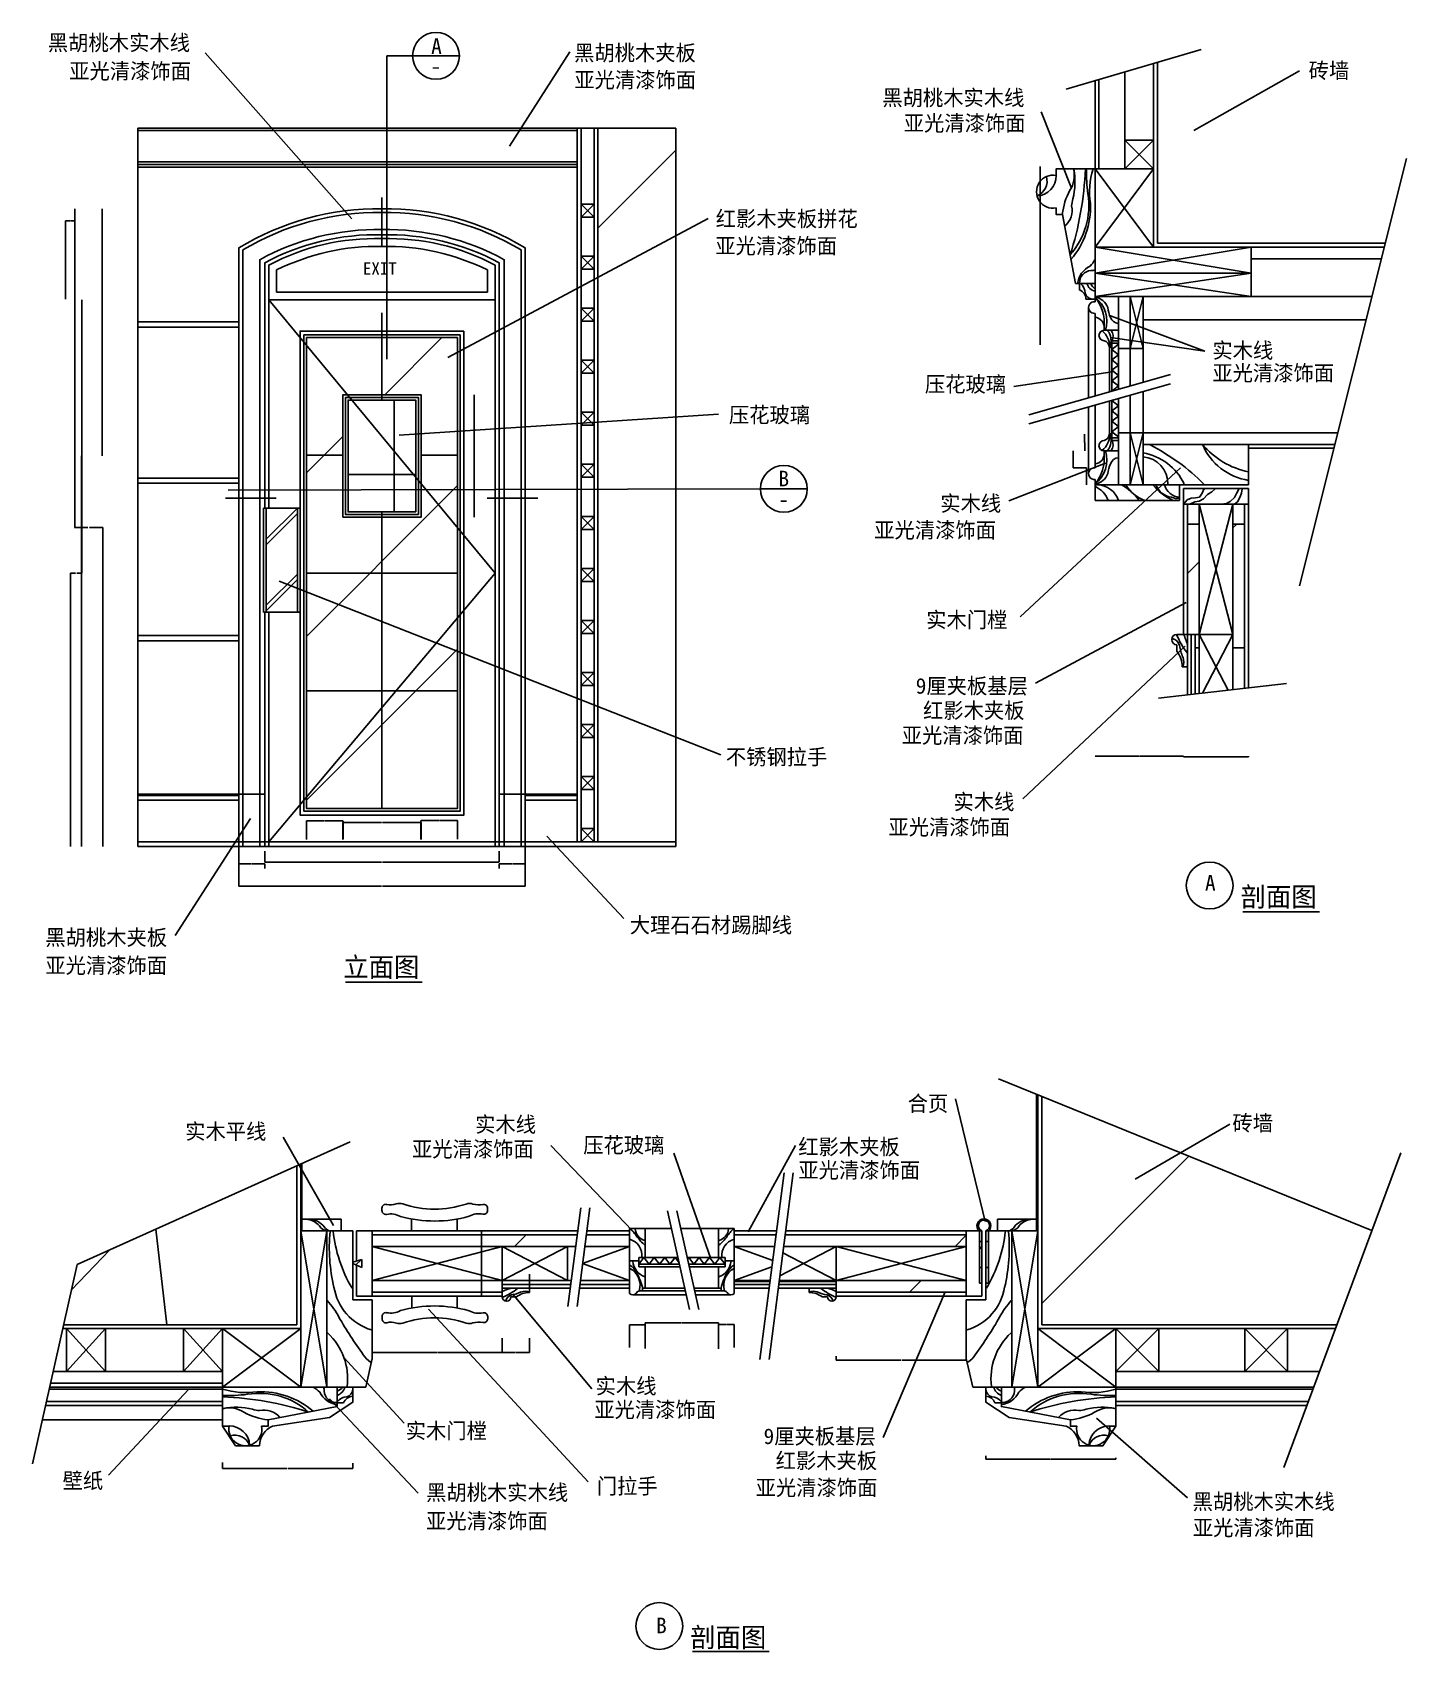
# Model space of a CAD drawing. Header units: metres. Extents: x 134 to 5416, y 431 to 6652.
import ezdxf

# ---------------------------------------------------------------- set-up
doc = ezdxf.new("R2010")
doc.units = ezdxf.units.M
for name, color, linetype in [('2', 2, 'Continuous'), ('3', 3, 'Continuous'), ('4', 4, 'Continuous'), ('7', 7, 'Continuous'), ('BH', 3, 'Continuous'), ('DIM', 3, 'Continuous'), ('TEXT', 3, 'Continuous')]:
    doc.layers.add(name, color=color, linetype=linetype)
doc.dimstyles.get("Standard").update_dxf_attribs({"dimtxt": 2.5, "dimasz": 2.5, "dimexe": 1.25, "dimexo": 0.625, "dimtad": 1, "dimcen": 2.5, "dimazin": 3, "dimtfac": 1, "dimtmove": 0, "dimatfit": 3})

msp = doc.modelspace()

# ---------------------------------------------------------------- texts
at = {"layer": 'DIM'}
for s, p in [('A', (1666.61, 6569.38)), ('-', (1664.12, 6492.29)), ('B', (3001.45, 4907.81)), ('-', (3001.18, 4828.21)), ('A', (4640.93, 3354.36))]:
    msp.add_text(s, height=60, dxfattribs=at).set_placement(p)
at = {"layer": 'TEXT'}
for s, height, p in [('黑胡桃木实木线', 60, (193.48, 6582.37)), ('黑胡桃木夹板', 60, (2215.91, 6543.58)), ('亚光清漆饰面', 60, (275.41, 6473.56)), ('砖墙', 60, (5039.56, 6475.43)), ('亚光清漆饰面', 60, (2216.91, 6439.75)), ('黑胡桃木实木线', 60, (3400.74, 6371.04)), ('亚光清漆饰面', 60, (3483.11, 6273.17)), ('红影木夹板拼花', 60, (2760.22, 5906.1)), ('亚光清漆饰面', 60, (2758.56, 5801.78)), ('EXIT', 48, (1403.99, 5720.8)), ('实木线', 60, (4669.16, 5400.15)), ('亚光清漆饰面', 60, (4669.16, 5313.49)), ('压花玻璃', 60, (3564.26, 5270.29)), ('压花玻璃', 60, (2811.03, 5152.41)), ('实木线', 60, (3623.36, 4812.29)), ('亚光清漆饰面', 60, (3369.6, 4709.9)), ('实木门樘', 60, (3569.36, 4365.18)), ('9厘夹板基层', 60, (3529.17, 4111.11)), ('红影木夹板', 60, (3557.11, 4016.6)), ('亚光清漆饰面', 60, (3475.42, 3921.05)), ('不锈钢拉手', 60, (2799.19, 3838.26)), ('实木线', 60, (3674.33, 3665.87)), ('亚光清漆饰面', 60, (3424.17, 3568.7)), ('剖面图', 75, (4777.5, 3293.19)), ('大理石石材踢脚线', 60, (2429.86, 3192.42)), ('黑胡桃木夹板', 60, (183.67, 3144.66)), ('亚光清漆饰面', 60, (183.67, 3036.98)), ('立面图', 75, (1328.59, 3023.38)), ('合页', 60, (3498.14, 2506.65)), ('实木线', 60, (1835.55, 2426.26)), ('砖墙', 60, (4746.45, 2431.44)), ('实木平线', 60, (721.18, 2399.38)), ('亚光清漆饰面', 60, (1592.98, 2331.41)), ('压花玻璃', 60, (2251.17, 2346.83)), ('红影木夹板', 60, (3077.48, 2339.92)), ('亚光清漆饰面', 60, (3077.82, 2250.49)), ('实木线', 60, (2298.71, 1420.98)), ('亚光清漆饰面', 60, (2293.54, 1330.32)), ('实木门樘', 60, (1568.78, 1249.22)), ('9厘夹板基层', 60, (2944.34, 1228.14)), ('红影木夹板', 60, (2990.62, 1134.2)), ('壁纸', 60, (249.91, 1057.49)), ('黑胡桃木实木线', 60, (1647.09, 1012.01)), ('门拉手', 60, (2303.49, 1036.55)), ('亚光清漆饰面', 60, (2913.65, 1030.6)), ('黑胡桃木实木线', 60, (4593.4, 976.99)), ('亚光清漆饰面', 60, (1647.09, 902.58)), ('亚光清漆饰面', 60, (4594.18, 876.59)), ('B', 60, (2531.28, 501.06)), ('剖面图', 75, (2662.07, 447.81))]:
    msp.add_text(s, height=height, dxfattribs=at).set_placement(p)

# ---------------------------------------------------------------- blocks, each defined once
blk = doc.blocks.new('BH2')
at = {"layer": 'BH'}
blk.add_lwpolyline([(0, 32), (5, 28), (0, 24), (5, 20), (0, 16), (5, 12), (0, 8), (5, 4), (0, 0)], dxfattribs=at)
blk = doc.blocks.new('*D1')
for p, q in [((296.43, 5974.63), (296.43, 4749.63)), ((347.3, 4749.63), (296.18, 4749.63)), ((404.42, 4749.63), (353.3, 4749.63)), ((404.17, 3524.63), (404.17, 4749.63))]:
    blk.add_line(p, q)
at = {"layer": 'Defpoints'}
for p in [(296.43, 5974.63), (404.17, 4749.63), (404.17, 3524.63)]:
    blk.add_point(p, dxfattribs=at)
at = {"layer": 'DIM', "insert": (350.3, 4749.63), "char_height": 1, "attachment_point": 5}
blk.add_mtext('107,74', dxfattribs=at)
blk = doc.blocks.new('*D2')
for p, q in [((324.09, 5624.63), (324.09, 4574.63)), ((280.53, 3524.63), (280.53, 4574.63)), ((280.78, 4574.63), (299.81, 4574.63)), ((304.81, 4574.63), (323.84, 4574.63))]:
    blk.add_line(p, q)
at = {"layer": 'Defpoints'}
for p in [(324.09, 5624.63), (280.53, 4574.63), (280.53, 3524.63)]:
    blk.add_point(p, dxfattribs=at)
at = {"layer": 'DIM', "insert": (302.31, 4574.63), "char_height": 1, "attachment_point": 5}
blk.add_mtext('43,56', dxfattribs=at)
blk = doc.blocks.new('*D3')
for p, q in [((322.76, 5024.63), (322.76, 4274.63)), ((322.51, 4274.63), (322.26, 4274.63)), ((322.76, 3524.63), (322.76, 4274.63)), ((322.76, 4274.63), (322.76, 4274.63)), ((323.01, 4274.63), (323.26, 4274.63))]:
    blk.add_line(p, q)
at = {"layer": 'Defpoints'}
for p in [(322.76, 5024.63), (322.76, 4274.63), (322.76, 3524.63)]:
    blk.add_point(p, dxfattribs=at)
at = {"layer": 'DIM', "insert": (322.76, 4275.755), "char_height": 1, "attachment_point": 5}
blk.add_mtext('0', dxfattribs=at)
blk = doc.blocks.new('*D4')
for p, q in [((1027.58, 3506.48), (1027.58, 3463.94)), ((1927.58, 3506.48), (1927.58, 3463.94)), ((1027.83, 3463.94), (1476.08, 3463.94)), ((1479.08, 3463.94), (1927.33, 3463.94))]:
    blk.add_line(p, q)
at = {"layer": 'Defpoints'}
for p in [(1027.58, 3506.48), (1927.58, 3506.48), (1027.58, 3463.94)]:
    blk.add_point(p, dxfattribs=at)
at = {"layer": 'DIM', "insert": (1477.58, 3463.94), "char_height": 1, "attachment_point": 5}
blk.add_mtext('900', dxfattribs=at)
blk = doc.blocks.new('*D5')
for p, q in [((927.58, 3524.63), (927.58, 3371.92)), ((2027.58, 3524.63), (2027.58, 3371.92)), ((927.83, 3371.92), (1475.58, 3371.92)), ((1479.58, 3371.92), (2027.33, 3371.92))]:
    blk.add_line(p, q)
at = {"layer": 'Defpoints'}
for p in [(927.58, 3524.63), (2027.58, 3524.63), (927.58, 3371.92)]:
    blk.add_point(p, dxfattribs=at)
at = {"layer": 'DIM', "insert": (1477.58, 3371.92), "char_height": 1, "attachment_point": 5}
blk.add_mtext('1100', dxfattribs=at)
blk = doc.blocks.new('*D6')
for p, q in [((1440.08, 1633.83), (1440.08, 1580.18)), ((1940.08, 1634.6), (1940.08, 1580.18)), ((1440.33, 1580.18), (1688.58, 1580.18)), ((1691.58, 1580.18), (1939.83, 1580.18))]:
    blk.add_line(p, q)
at = {"layer": 'Defpoints'}
for p in [(1440.08, 1633.83), (1940.08, 1634.6), (1440.08, 1580.18)]:
    blk.add_point(p, dxfattribs=at)
at = {"layer": 'DIM', "insert": (1690.08, 1580.18), "char_height": 1, "attachment_point": 5}
blk.add_mtext('120', dxfattribs=at)
blk = doc.blocks.new('*D7')
for p, q in [((1859.89, 2046.75), (1859.89, 1921.75)), ((1859.64, 1921.75), (1859.39, 1921.75)), ((1859.89, 1796.75), (1859.89, 1921.75)), ((1859.89, 1921.75), (1859.89, 1921.75)), ((1860.14, 1921.75), (1860.39, 1921.75))]:
    blk.add_line(p, q)
at = {"layer": 'Defpoints'}
for p in [(1859.89, 2046.75), (1859.89, 1921.75), (1859.89, 1796.75)]:
    blk.add_point(p, dxfattribs=at)
at = {"layer": 'DIM', "insert": (1859.89, 1922.875), "char_height": 1, "attachment_point": 5}
blk.add_mtext('50', dxfattribs=at)
blk = doc.blocks.new('*D8')
for p, q in [((1113.595, 1134.68), (864.83, 1134.68)), ((865.08, 1156.6), (865.08, 1134.68)), ((1365.36, 1134.68), (1116.595, 1134.68)), ((1365.11, 1154.37), (1365.11, 1134.68))]:
    blk.add_line(p, q)
at = {"layer": 'Defpoints'}
for p in [(865.08, 1156.6), (1365.11, 1154.37), (1365.11, 1134.68)]:
    blk.add_point(p, dxfattribs=at)
at = {"layer": 'DIM', "insert": (1115.095, 1134.68), "char_height": 1, "attachment_point": 5}
blk.add_mtext('100', dxfattribs=at)
blk = doc.blocks.new('*D9')
for p, q in [((927.58, 3438.9), (927.58, 3457.94)), ((927.83, 3457.94), (976.08, 3457.94)), ((979.08, 3457.94), (1027.33, 3457.94)), ((1027.58, 3438.9), (1027.58, 3457.94))]:
    blk.add_line(p, q)
at = {"layer": 'Defpoints'}
for p in [(927.58, 3457.94), (927.58, 3438.9), (1027.58, 3438.9)]:
    blk.add_point(p, dxfattribs=at)
at = {"layer": 'DIM', "insert": (977.58, 3457.94), "char_height": 1, "attachment_point": 5}
blk.add_mtext('100', dxfattribs=at)
blk = doc.blocks.new('*D10')
for p, q in [((1327.58, 3551.57), (1327.58, 3616.7)), ((1327.83, 3616.7), (1476.08, 3616.7)), ((1479.08, 3616.7), (1627.33, 3616.7)), ((1627.58, 3551.57), (1627.58, 3616.7))]:
    blk.add_line(p, q)
at = {"layer": 'Defpoints'}
for p in [(1327.58, 3616.7), (1327.58, 3551.57), (1627.58, 3551.57)]:
    blk.add_point(p, dxfattribs=at)
at = {"layer": 'DIM', "insert": (1477.58, 3616.7), "char_height": 1, "attachment_point": 5}
blk.add_mtext('280', dxfattribs=at)
blk = doc.blocks.new('*D11')
for p, q in [((1187.58, 3551.57), (1187.58, 3622.56)), ((1187.83, 3622.56), (1256.175, 3622.56)), ((1259.175, 3622.56), (1327.52, 3622.56)), ((1327.77, 3551.76), (1327.77, 3622.56))]:
    blk.add_line(p, q)
at = {"layer": 'Defpoints'}
for p in [(1187.58, 3622.56), (1187.58, 3551.57), (1327.77, 3551.76)]:
    blk.add_point(p, dxfattribs=at)
at = {"layer": 'DIM', "insert": (1257.675, 3622.56), "char_height": 1, "attachment_point": 5}
blk.add_mtext('150', dxfattribs=at)
blk = doc.blocks.new('*D12')
for p, q in [((1627.4, 3551.76), (1627.4, 3623.9)), ((1627.65, 3623.9), (1695.99, 3623.9)), ((1698.99, 3623.9), (1767.33, 3623.9)), ((1767.58, 3551.76), (1767.58, 3623.9))]:
    blk.add_line(p, q)
at = {"layer": 'Defpoints'}
for p in [(1627.4, 3623.9), (1627.4, 3551.76), (1767.58, 3551.76)]:
    blk.add_point(p, dxfattribs=at)
at = {"layer": 'DIM', "insert": (1697.49, 3623.9), "char_height": 1, "attachment_point": 5}
blk.add_mtext('150', dxfattribs=at)
blk = doc.blocks.new('*D13')
for p, q in [((3798.55, 1183.15), (3798.55, 1170.16)), ((3798.8, 1170.16), (4047.05, 1170.16)), ((4050.05, 1170.16), (4298.3, 1170.16)), ((4298.55, 1174.82), (4298.55, 1170.16))]:
    blk.add_line(p, q)
at = {"layer": 'Defpoints'}
for p in [(3798.55, 1183.15), (3798.55, 1170.16), (4298.55, 1174.82)]:
    blk.add_point(p, dxfattribs=at)
at = {"layer": 'DIM', "insert": (4048.55, 1170.16), "char_height": 1, "attachment_point": 5}
blk.add_mtext('100', dxfattribs=at)
blk = doc.blocks.new('*D14')
for p, q in [((1940.08, 1634.6), (1940.08, 1580.18)), ((2044.24, 1634.6), (2044.24, 1580.18)), ((1940.33, 1580.18), (1991.16, 1580.18)), ((1993.16, 1580.18), (2043.99, 1580.18))]:
    blk.add_line(p, q)
at = {"layer": 'Defpoints'}
for p in [(1940.08, 1634.6), (2044.24, 1634.6), (1940.08, 1580.18)]:
    blk.add_point(p, dxfattribs=at)
at = {"layer": 'DIM', "insert": (1992.16, 1580.18), "char_height": 1, "attachment_point": 5}
blk.add_mtext('25', dxfattribs=at)
blk = doc.blocks.new('*D15')
for p, q in [((2489.22, 1595.05), (2489.22, 1693.64)), ((2489.47, 1693.64), (2628.83, 1693.64)), ((2631.83, 1693.64), (2771.19, 1693.64)), ((2771.44, 1594.32), (2771.44, 1693.64))]:
    blk.add_line(p, q)
at = {"layer": 'Defpoints'}
for p in [(2489.22, 1693.64), (2489.22, 1595.05), (2771.44, 1594.32)]:
    blk.add_point(p, dxfattribs=at)
at = {"layer": 'DIM', "insert": (2630.33, 1693.64), "char_height": 1, "attachment_point": 5}
blk.add_mtext('250', dxfattribs=at)
blk = doc.blocks.new('*D16')
for p, q in [((2458.22, 1686.77), (2428.97, 1686.77)), ((2429.22, 1599.47), (2429.22, 1686.77)), ((2489.47, 1686.77), (2460.22, 1686.77)), ((2489.22, 1638), (2489.22, 1686.77))]:
    blk.add_line(p, q)
at = {"layer": 'Defpoints'}
for p in [(2489.22, 1686.77), (2489.22, 1638), (2429.22, 1599.47)]:
    blk.add_point(p, dxfattribs=at)
at = {"layer": 'DIM', "insert": (2459.22, 1686.77), "char_height": 1, "attachment_point": 5}
blk.add_mtext('12', dxfattribs=at)
blk = doc.blocks.new('*D17')
for p, q in [((2771.44, 1638), (2771.44, 1687.64)), ((2771.69, 1687.64), (2800.44, 1687.64)), ((2802.44, 1687.64), (2831.19, 1687.64)), ((2831.44, 1599.47), (2831.44, 1687.64))]:
    blk.add_line(p, q)
at = {"layer": 'Defpoints'}
for p in [(2771.44, 1687.64), (2771.44, 1638), (2831.44, 1599.47)]:
    blk.add_point(p, dxfattribs=at)
at = {"layer": 'DIM', "insert": (2801.44, 1687.64), "char_height": 1, "attachment_point": 5}
blk.add_mtext('12', dxfattribs=at)
blk = doc.blocks.new('*D18')
for p, q in [((3223.55, 1565.49), (3223.55, 1550.14)), ((3223.8, 1550.14), (3472.05, 1550.14)), ((3475.05, 1550.14), (3723.3, 1550.14)), ((3723.55, 1551.72), (3723.55, 1550.14))]:
    blk.add_line(p, q)
at = {"layer": 'Defpoints'}
for p in [(3223.55, 1565.49), (3223.55, 1550.14), (3723.55, 1551.72)]:
    blk.add_point(p, dxfattribs=at)
at = {"layer": 'DIM', "insert": (3473.55, 1550.14), "char_height": 1, "attachment_point": 5}
blk.add_mtext('120', dxfattribs=at)
blk = doc.blocks.new('*D19')
for p, q in [((1927.58, 3438.9), (1927.58, 3458.02)), ((1927.83, 3458.02), (1976.08, 3458.02)), ((1979.08, 3458.02), (2027.33, 3458.02)), ((2027.58, 3438.9), (2027.58, 3458.02))]:
    blk.add_line(p, q)
at = {"layer": 'Defpoints'}
for p in [(1927.58, 3458.02), (1927.58, 3438.9), (2027.58, 3438.9)]:
    blk.add_point(p, dxfattribs=at)
at = {"layer": 'DIM', "insert": (1977.58, 3458.02), "char_height": 1, "attachment_point": 5}
blk.add_mtext('100', dxfattribs=at)
blk = doc.blocks.new('*D20')
for p, q in [((4218.27, 3871.74), (4218.27, 3871.62)), ((4218.52, 3871.62), (4386.77, 3871.62)), ((4389.77, 3871.62), (4558.02, 3871.62)), ((4558.27, 3871.74), (4558.27, 3871.62))]:
    blk.add_line(p, q)
at = {"layer": 'Defpoints'}
for p in [(4218.27, 3871.74), (4218.27, 3871.62), (4558.27, 3871.74)]:
    blk.add_point(p, dxfattribs=at)
at = {"layer": 'DIM', "insert": (4388.27, 3871.62), "char_height": 1, "attachment_point": 5}
blk.add_mtext('65 ', dxfattribs=at)
blk = doc.blocks.new('*D21')
for p, q in [((4558.27, 3871.74), (4558.27, 3869.03)), ((4558.52, 3869.03), (4682.27, 3869.03)), ((4684.27, 3869.03), (4808.02, 3869.03)), ((4808.27, 3871.74), (4808.27, 3869.03))]:
    blk.add_line(p, q)
at = {"layer": 'Defpoints'}
for p in [(4558.27, 3871.74), (4558.27, 3869.03), (4808.27, 3871.74)]:
    blk.add_point(p, dxfattribs=at)
at = {"layer": '3', "insert": (4683.27, 3869.03), "char_height": 1, "attachment_point": 5}
blk.add_mtext('50', dxfattribs=at)
blk = doc.blocks.new('*D22')
for p, q in [((1831.72, 5259.45), (1831.72, 5024.54)), ((1831.47, 5024.54), (1831.22, 5024.54)), ((1831.72, 4789.63), (1831.72, 5024.54)), ((1831.72, 5024.54), (1831.72, 5024.54)), ((1831.97, 5024.54), (1832.22, 5024.54))]:
    blk.add_line(p, q)
at = {"layer": 'Defpoints'}
for p in [(1831.72, 5259.45), (1831.72, 5024.54), (1831.72, 4789.63)]:
    blk.add_point(p, dxfattribs=at)
at = {"layer": 'DIM', "insert": (1831.72, 5025.665), "char_height": 1, "attachment_point": 5}
blk.add_mtext('450', dxfattribs=at)
blk = doc.blocks.new('*D23')
for p, q in [((402.4, 5974.63), (402.4, 5499.63)), ((402.15, 5499.63), (401.9, 5499.63)), ((402.4, 5024.63), (402.4, 5499.63)), ((402.4, 5499.63), (402.4, 5499.63)), ((402.65, 5499.63), (402.9, 5499.63))]:
    blk.add_line(p, q)
at = {"layer": 'Defpoints'}
for p in [(402.4, 5974.63), (402.4, 5499.63), (402.4, 5024.63)]:
    blk.add_point(p, dxfattribs=at)
at = {"layer": 'DIM', "insert": (402.4, 5500.755), "char_height": 1, "attachment_point": 5}
blk.add_mtext('0', dxfattribs=at)
blk = doc.blocks.new('*D24')
for p, q in [((261.28, 5877.47), (261.28, 5752.36)), ((261.03, 5752.36), (260.78, 5752.36)), ((261.28, 5627.26), (261.28, 5752.36)), ((261.28, 5752.36), (261.28, 5752.36)), ((261.53, 5752.36), (261.78, 5752.36))]:
    blk.add_line(p, q)
at = {"layer": 'Defpoints'}
for p in [(261.28, 5877.47), (261.28, 5752.36), (261.28, 5627.26)]:
    blk.add_point(p, dxfattribs=at)
at = {"layer": 'DIM', "insert": (261.28, 5753.485), "char_height": 1, "attachment_point": 5}
blk.add_mtext('0', dxfattribs=at)
blk = doc.blocks.new('*D25')
for p, q in [((296.84, 5974.63), (296.84, 5927.62)), ((277.56, 5927.62), (261.03, 5927.62)), ((261.28, 5877.62), (261.28, 5927.62)), ((297.09, 5927.62), (280.56, 5927.62))]:
    blk.add_line(p, q)
at = {"layer": 'Defpoints'}
for p in [(296.84, 5974.63), (296.84, 5927.62), (261.28, 5877.62)]:
    blk.add_point(p, dxfattribs=at)
at = {"layer": 'DIM', "insert": (279.06, 5927.62), "char_height": 1, "attachment_point": 5}
blk.add_mtext('100', dxfattribs=at)
blk = doc.blocks.new('*D26')
for p, q in [((4007.68, 6137.25), (4007.68, 5887.25)), ((4007.43, 5887.25), (4007.18, 5887.25)), ((4007.68, 5637.25), (4007.68, 5887.25)), ((4007.68, 5887.25), (4007.68, 5887.25)), ((4007.93, 5887.25), (4008.18, 5887.25))]:
    blk.add_line(p, q)
at = {"layer": 'Defpoints'}
for p in [(4007.68, 6137.25), (4007.68, 5887.25), (4007.68, 5637.25)]:
    blk.add_point(p, dxfattribs=at)
at = {"layer": 'DIM', "insert": (4007.68, 5888.375), "char_height": 1, "attachment_point": 5}
blk.add_mtext('0', dxfattribs=at)
blk = doc.blocks.new('*D27')
for p, q in [((4133.75, 5043.98), (4133.75, 4978.98)), ((4134, 4978.98), (4158.435, 4978.98)), ((4160.435, 4978.98), (4184.87, 4978.98)), ((4185.12, 4913.98), (4185.12, 4978.98))]:
    blk.add_line(p, q)
at = {"layer": 'Defpoints'}
for p in [(4133.75, 5043.98), (4133.75, 4978.98), (4185.12, 4913.98)]:
    blk.add_point(p, dxfattribs=at)
at = {"layer": 'DIM', "insert": (4159.435, 4978.98), "char_height": 1, "attachment_point": 5}
blk.add_mtext('20', dxfattribs=at)
blk = doc.blocks.new('*D28')
for p, q in [((4177.48, 5108.98), (4177.48, 5076.48)), ((4177.73, 5076.48), (4179.14, 5076.48)), ((4179.39, 5043.98), (4179.39, 5076.48))]:
    blk.add_line(p, q)
at = {"layer": 'Defpoints'}
for p in [(4177.48, 5108.98), (4177.48, 5076.48), (4179.39, 5043.98)]:
    blk.add_point(p, dxfattribs=at)
at = {"layer": 'DIM', "insert": (4178.435, 5077.605), "char_height": 1, "attachment_point": 5}
blk.add_mtext('15', dxfattribs=at)
blk = doc.blocks.new('*D29')
for p, q in [((4007.43, 5484.75), (4007.18, 5484.75)), ((4007.68, 5517.25), (4007.68, 5484.75)), ((4007.68, 5452.25), (4007.68, 5484.75)), ((4007.68, 5484.75), (4007.68, 5484.75)), ((4007.93, 5484.75), (4008.18, 5484.75))]:
    blk.add_line(p, q)
at = {"layer": 'Defpoints'}
for p in [(4007.68, 5517.25), (4007.68, 5484.75), (4007.68, 5452.25)]:
    blk.add_point(p, dxfattribs=at)
at = {"layer": 'DIM', "insert": (4007.68, 5485.875), "char_height": 1, "attachment_point": 5}
blk.add_mtext('0', dxfattribs=at)
blk = doc.blocks.new('*D30')
for p, q in [((4007.68, 5637.25), (4007.68, 5577.01)), ((4007.43, 5577.01), (4007.18, 5577.01)), ((4007.68, 5517.25), (4007.68, 5577.01)), ((4007.68, 5577.01), (4007.68, 5577.01)), ((4007.93, 5577.01), (4008.18, 5577.01))]:
    blk.add_line(p, q)
at = {"layer": 'Defpoints'}
for p in [(4007.68, 5637.25), (4007.68, 5577.01), (4007.68, 5517.25)]:
    blk.add_point(p, dxfattribs=at)
at = {"layer": 'DIM', "insert": (4007.68, 5578.135), "char_height": 1, "attachment_point": 5}
blk.add_mtext('0', dxfattribs=at)

# ---------------------------------------------------------------- dimensions: what is measured, and where the dimension line sits
at = {"layer": '3'}
dim = msp.add_linear_dim(base=(4558.27, 3869.03), p1=(4558.27, 3871.74), p2=(4808.27, 3871.74), text='50', dimstyle='Standard', dxfattribs=at)
dim.commit()
dim.dimension.update_dxf_attribs({"geometry": '*D21', "text_midpoint": (4683.27, 3869.03)})
at = {"layer": 'DIM'}
for base, p1, p2, picture, middle in [((4007.68, 5887.25), (4007.68, 6137.25), (4007.68, 5637.25), '*D26', (4007.68, 5888.375)), ((404.17, 4749.63), (404.17, 3524.63), (296.43, 5974.63), '*D1', (350.3, 4749.63)), ((402.4, 5499.63), (402.4, 5024.63), (402.4, 5974.63), '*D23', (402.4, 5500.755)), ((261.28, 5752.36), (261.28, 5877.47), (261.28, 5627.26), '*D24', (261.28, 5753.485)), ((280.53, 4574.63), (280.53, 3524.63), (324.09, 5624.63), '*D2', (302.31, 4574.63)), ((4007.68, 5577.01), (4007.68, 5637.25), (4007.68, 5517.25), '*D30', (4007.68, 5578.135)), ((4007.68, 5484.75), (4007.68, 5517.25), (4007.68, 5452.25), '*D29', (4007.68, 5485.875)), ((322.76, 4274.63), (322.76, 3524.63), (322.76, 5024.63), '*D3', (322.76, 4275.755)), ((927.58, 3371.92), (927.58, 3524.63), (2027.58, 3524.63), '*D5', (1477.58, 3371.92)), ((1027.58, 3463.94), (1027.58, 3506.48), (1927.58, 3506.48), '*D4', (1477.58, 3463.94)), ((927.58, 3457.94), (927.58, 3438.9), (1027.58, 3438.9), '*D9', (977.58, 3457.94)), ((1927.58, 3458.02), (1927.58, 3438.9), (2027.58, 3438.9), '*D19', (1977.58, 3458.02))]:
    dim = msp.add_linear_dim(base=base, p1=p1, p2=p2, dimstyle='Standard', dxfattribs=at)
    dim.commit()
    dim.dimension.update_dxf_attribs({"geometry": picture, "text_midpoint": middle})
for base, p1, p2, text, picture, middle in [((296.84, 5927.62), (296.84, 5974.63), (261.28, 5877.62), '100', '*D25', (279.06, 5927.62)), ((1831.72, 5024.54), (1831.72, 4789.63), (1831.72, 5259.45), '450', '*D22', (1831.72, 5025.665)), ((4177.48, 5076.48), (4177.48, 5108.98), (4179.39, 5043.98), '15', '*D28', (4178.435, 5077.605)), ((4133.75, 4978.98), (4133.75, 5043.98), (4185.12, 4913.98), '20', '*D27', (4159.435, 4978.98)), ((4218.27, 3871.62), (4218.27, 3871.74), (4558.27, 3871.74), '65 ', '*D20', (4388.27, 3871.62)), ((1187.58, 3622.56), (1187.58, 3551.57), (1327.77, 3551.76), '150', '*D11', (1257.675, 3622.56)), ((1327.58, 3616.7), (1327.58, 3551.57), (1627.58, 3551.57), '280', '*D10', (1477.58, 3616.7)), ((1627.4, 3623.9), (1627.4, 3551.76), (1767.58, 3551.76), '150', '*D12', (1697.49, 3623.9)), ((1859.89, 1921.75), (1859.89, 2046.75), (1859.89, 1796.75), '50', '*D7', (1859.89, 1922.875)), ((2489.22, 1686.77), (2489.22, 1638), (2429.22, 1599.47), '12', '*D16', (2459.22, 1686.77)), ((2489.22, 1693.64), (2489.22, 1595.05), (2771.44, 1594.32), '250', '*D15', (2630.33, 1693.64)), ((2771.44, 1687.64), (2771.44, 1638), (2831.44, 1599.47), '12', '*D17', (2801.44, 1687.64)), ((1440.08, 1580.18), (1440.08, 1633.83), (1940.08, 1634.6), '120', '*D6', (1690.08, 1580.18)), ((1940.08, 1580.18), (1940.08, 1634.6), (2044.24, 1634.6), '25', '*D14', (1992.16, 1580.18)), ((3223.55, 1550.14), (3223.55, 1565.49), (3723.55, 1551.72), '120', '*D18', (3473.55, 1550.14)), ((3798.55, 1170.16), (3798.55, 1183.15), (4298.55, 1174.82), '100', '*D13', (4048.55, 1170.16)), ((1365.11, 1134.68), (1365.11, 1154.37), (865.08, 1156.6), '100', '*D8', (1115.095, 1134.68))]:
    dim = msp.add_linear_dim(base=base, p1=p1, p2=p2, text=text, dimstyle='Standard', dxfattribs=at)
    dim.commit()
    dim.dimension.update_dxf_attribs({"geometry": picture, "text_midpoint": middle})

# ---------------------------------------------------------------- hatches: boundary and pattern name
at = {"layer": '3'}
h = msp.add_hatch(dxfattribs=at)
h.set_pattern_fill('ANSI31', scale=20)
h.paths.add_polyline_path([(1400.08, 1936.75), (1365.08, 1926.75), (1365.08, 1921.75), (1400.08, 1906.75)])
h = msp.add_hatch(dxfattribs=at)
h.set_pattern_fill('DOLMIT', scale=41.67)
h.paths.add_polyline_path([(3004.62, 1856.75), (3002.68, 1841.75), (3223.55, 1841.75), (3223.55, 1856.75)])
h.paths.add_polyline_path([(2831.44, 1856.75), (2831.44, 1841.75), (2967.68, 1841.75), (2969.62, 1856.75), (2958.2, 1856.75)])
h = msp.add_hatch(dxfattribs=at)
h.set_pattern_fill('LINE', scale=66.67)
h.paths.add_polyline_path([(3002.68, 1841.75), (3000.74, 1826.75), (3119.38, 1826.75), (3223.55, 1826.75), (3223.55, 1841.75)])
h.paths.add_polyline_path([(2965.74, 1826.75), (2967.68, 1841.75), (2831.44, 1841.75), (2831.44, 1826.75)])
h = msp.add_hatch(dxfattribs=at)
h.set_pattern_fill('LINE', scale=83.33)
h.paths.add_polyline_path([(203.58, 1461.75), (200.2, 1446.75), (865.08, 1446.75), (865.08, 1461.75)])
at = {"layer": 'BH'}
h = msp.add_hatch(dxfattribs=at)
h.set_pattern_fill('ANSI32', scale=350)
h.paths.add_polyline_path([(5415.86, 6167.96, -0.22), (4625.74, 6586.88), (4458.27, 6537.65), (4458.27, 5842.47), (5334.15, 5842.47)])
h = msp.add_hatch(dxfattribs=at)
h.set_pattern_fill('DOLMIT', scale=150)
h.paths.add_polyline_path([(4333.27, 6500.91), (4233.27, 6471.52), (4233.27, 6127.47), (4333.27, 6127.47), (4333.27, 6237.47)])
h = msp.add_hatch(dxfattribs=at)
h.set_pattern_fill('ANSI32', scale=400)
h.paths.add_polyline_path([(2607.58, 6284.63), (2307.58, 6284.63), (2307.58, 3542.63), (2523.69, 3542.63), (2607.58, 3542.63)])
h = msp.add_hatch(dxfattribs=at)
h.set_pattern_fill('DOLMIT', scale=50)
h.paths.add_polyline_path([(5319.08, 5782.47), (5330.38, 5827.47), (4818.27, 5827.47), (4818.27, 5782.47)])
h = msp.add_hatch(dxfattribs=at)
h.set_pattern_fill('DOLMIT', scale=75)
h.paths.add_polyline_path([(4353.27, 5637.47), (4308.27, 5637.47), (4308.27, 5437.47), (4353.27, 5437.47)])
h = msp.add_hatch(dxfattribs=at)
h.set_pattern_fill('DOLMIT', scale=75)
h.paths.add_polyline_path([(4403.27, 5637.47), (4403.27, 5547.47), (5260.08, 5547.47), (5282.68, 5637.47)])
h = msp.add_hatch(dxfattribs=at)
h.set_pattern_fill('ANSI34', scale=140)
h.paths.add_polyline_path([(1477.58, 5259.63), (1477.58, 5479.63), (1187.58, 5479.63), (1187.58, 5027.13), (1327.58, 5027.13), (1327.58, 5259.63)])
h = msp.add_hatch(dxfattribs=at)
h.set_pattern_fill('ANSI34', scale=140)
h.paths.add_polyline_path([(1477.58, 5479.63), (1767.58, 5479.63), (1767.58, 5027.13), (1627.58, 5027.13), (1627.58, 5259.63), (1477.58, 5259.63)])
h = msp.add_hatch(dxfattribs=at)
h.set_pattern_fill('NET', scale=120)
h.paths.add_polyline_path([(1347.58, 4809.63), (1607.58, 4809.63), (1607.58, 5239.63), (1347.58, 5239.63)])
h = msp.add_hatch(dxfattribs=at)
h.set_pattern_fill('DOLMIT', scale=75)
h.paths.add_polyline_path([(4353.27, 5114.14), (4308.27, 5114.14), (4308.27, 4914.14), (4353.27, 4914.14)])
h = msp.add_hatch(dxfattribs=at)
h.set_pattern_fill('DOLMIT', scale=75)
h.paths.add_polyline_path([(5139.99, 5069.14), (5151.29, 5114.14), (4403.27, 5114.14), (4403.27, 5069.14)])
h = msp.add_hatch(dxfattribs=at)
h.set_pattern_fill('ANSI34', scale=140)
h.paths.add_polyline_path([(1477.58, 4574.63), (1477.58, 4789.63), (1327.58, 4789.63), (1327.58, 5027.13), (1187.58, 5027.13), (1187.58, 4574.63)])
h = msp.add_hatch(dxfattribs=at)
h.set_pattern_fill('ANSI34', scale=140)
h.paths.add_polyline_path([(1477.58, 4789.63), (1627.58, 4789.63), (1627.58, 5027.13), (1767.58, 5027.13), (1767.58, 4574.63), (1477.58, 4574.63)])
h = msp.add_hatch(dxfattribs=at)
h.set_pattern_fill('DOLMIT', scale=75)
h.paths.add_polyline_path([(4618.27, 4839.14), (4573.27, 4839.14), (4573.27, 4339.14), (4618.27, 4339.14)])
h.paths.add_polyline_path([(4793.27, 4839.14), (4748.27, 4839.14), (4748.27, 4126.54), (4793.27, 4131.67)])
h.paths.add_polyline_path([(4603.27, 4110.01), (4618.27, 4111.72), (4618.27, 4339.14), (4603.27, 4339.14)])
h = msp.add_hatch(dxfattribs=at)
h.set_pattern_fill('ANSI34', scale=140)
h.paths.add_polyline_path([(1187.58, 4122.13), (1477.58, 4122.13), (1477.58, 4574.63), (1187.58, 4574.63)])
h = msp.add_hatch(dxfattribs=at)
h.set_pattern_fill('ANSI34', scale=140)
h.paths.add_polyline_path([(1477.58, 4574.63), (1767.58, 4574.63), (1767.58, 4122.13), (1477.58, 4122.13)])
h = msp.add_hatch(dxfattribs=at)
h.set_pattern_fill('ANSI34', scale=140)
h.paths.add_polyline_path([(1477.58, 4122.13), (1187.58, 4122.13), (1187.58, 3669.63), (1477.58, 3669.63)])
h = msp.add_hatch(dxfattribs=at)
h.set_pattern_fill('ANSI34', scale=140)
h.paths.add_polyline_path([(1477.58, 4122.13), (1767.58, 4122.13), (1767.58, 3669.63), (1477.58, 3669.63)])
h = msp.add_hatch(dxfattribs=at)
h.set_pattern_fill('ANSI32', scale=500)
h.paths.add_polyline_path([(5147.57, 1686.75), (5281.98, 2048.09), (4013.55, 2563.15), (4013.55, 1686.75)])
h = msp.add_hatch(dxfattribs=at)
h.set_pattern_fill('ANSI32', scale=500)
h.paths.add_polyline_path([(1150.08, 1686.75), (1150.08, 2296.73), (306.34, 1917.48), (254.32, 1686.75)])
h = msp.add_hatch(dxfattribs=at)
h.set_pattern_fill('ANSI31', scale=25)
h.paths.add_polyline_path([(3808.65, 2046.75), (3798.55, 2046.75, 5.55), (3783.55, 2046.75), (3773.45, 2046.75, -2.65)])
h.paths.add_polyline_path([(3783.55, 1906.75), (3773.55, 1906.75), (3773.55, 2006.75), (3783.55, 2006.75)])
h.paths.add_polyline_path([(3798.55, 2006.75), (3808.55, 2006.75), (3808.55, 1906.75), (3798.55, 1906.75)])
h = msp.add_hatch(dxfattribs=at)
h.set_pattern_fill('LINE', scale=125)
h.paths.add_polyline_path([(2228.08, 2031.75), (2230.03, 2046.75), (1440.08, 2046.75), (1440.08, 2031.75)])
h.paths.add_polyline_path([(1940.08, 1796.75), (1940.08, 1811.75), (1440.08, 1811.75), (1440.08, 1796.75)])
h.paths.add_polyline_path([(2040.08, 1826.75), (2201.54, 1826.75), (2203.48, 1841.75), (1940.08, 1841.75), (1940.08, 1826.75)])
h.paths.add_polyline_path([(2265.03, 2046.75), (2263.08, 2031.75), (2429.22, 2031.75), (2429.22, 2046.8)])
h.paths.add_polyline_path([(2238.48, 1841.75), (2236.54, 1826.75), (2429.22, 1826.75), (2429.22, 1841.75)])
h = msp.add_hatch(dxfattribs=at)
h.set_pattern_fill('DOLMIT', scale=50)
h.paths.add_polyline_path([(1440.08, 2031.75), (1440.08, 1986.75), (2222.26, 1986.75), (2228.08, 2031.75)])
h.paths.add_polyline_path([(2429.22, 1986.75), (2429.22, 2031.75), (2263.08, 2031.75), (2257.26, 1986.75)])
h.paths.add_polyline_path([(1440.08, 1856.75), (1440.08, 1811.75), (1940.08, 1811.75), (1940.08, 1856.75)])
h = msp.add_hatch(dxfattribs=at)
h.set_pattern_fill('DOLMIT', scale=66.67)
h.paths.add_polyline_path([(2992.28, 2031.75), (2935.54, 2031.75), (2831.44, 2031.75), (2831.44, 1986.75), (2986.45, 1986.75)])
h.paths.add_polyline_path([(3723.55, 2031.75), (3027.28, 2031.75), (3021.45, 1986.75), (3723.55, 1986.75)])
h.paths.add_polyline_path([(3723.55, 1856.75), (3223.55, 1856.75), (3223.55, 1826.75), (3223.55, 1811.75), (3723.55, 1811.75)])
h = msp.add_hatch(dxfattribs=at)
h.set_pattern_fill('LINE', scale=125)
h.paths.add_polyline_path([(3723.55, 2031.75), (3723.55, 2046.75), (3029.22, 2046.75), (3027.28, 2031.75)])
h = msp.add_hatch(dxfattribs=at)
h.set_pattern_fill('DOLMIT', scale=20)
h.paths.add_polyline_path([(2203.48, 1841.75), (2205.42, 1856.75), (1940.08, 1856.75), (1940.08, 1841.75)])
h.paths.add_polyline_path([(2429.22, 1841.75), (2429.22, 1856.75), (2240.42, 1856.75), (2238.48, 1841.75)])
h = msp.add_hatch(dxfattribs=at)
h.set_pattern_fill('DOLMIT', scale=83.33)
h.paths.add_polyline_path([(213.73, 1506.75), (203.58, 1461.75), (865.08, 1461.75), (865.08, 1506.75)])
h = msp.add_hatch(dxfattribs=at)
h.set_pattern_fill('DOLMIT', scale=100)
h.paths.add_polyline_path([(5058.3, 1446.75), (5080.62, 1506.75), (4298.55, 1506.75), (4298.55, 1446.75)])
at = {"layer": 'DIM'}
h = msp.add_hatch(dxfattribs=at)
h.set_pattern_fill('AR-CONC', scale=30)
h.paths.add_polyline_path([(5415.86, 6167.96, -0.22), (4625.74, 6586.88), (4458.27, 6537.65), (4458.27, 5842.47), (5334.15, 5842.47)])
h = msp.add_hatch(dxfattribs=at)
h.set_pattern_fill('AR-CONC', scale=30)
h.paths.add_polyline_path([(4013.55, 2563.15), (4013.55, 1686.75), (5147.57, 1686.75), (5281.98, 2048.09)])
h = msp.add_hatch(dxfattribs=at)
h.set_pattern_fill('AR-CONC', scale=30)
h.paths.add_polyline_path([(1150.08, 2296.73), (306.34, 1917.48), (254.32, 1686.75), (1150.08, 1686.75)])

# ---------------------------------------------------------------- linework, layer by layer
at = {"layer": '2'}
for p, q in [((4443.27, 6533.24), (4443.27, 5827.47)), ((4443.27, 5827.47), (5330.38, 5827.47)), ((539.7, 3524.63), (2522.18, 3524.63)), ((539.7, 3524.63), (2522.18, 3524.63)), ((539.7, 3524.63), (2607.58, 3524.63)), ((3998.55, 1671.75), (3998.55, 2569.24)), ((1165.08, 1671.75), (1165.08, 2303.44)), ((250.93, 1671.75), (1165.08, 1671.75)), ((5141.99, 1671.75), (3998.55, 1671.75))]:
    msp.add_line(p, q, dxfattribs=at)
at = {"layer": '3'}
for p, q in [((4458.27, 6537.65), (4458.27, 5842.47)), ((4458.27, 6537.65), (4458.27, 5842.47)), ((4233.27, 6127.47), (4233.27, 6471.52)), ((4333.27, 6237.47), (4333.27, 6500.91)), ((539.7, 3524.63), (539.7, 6284.63)), ((2227.58, 3542.63), (2227.58, 6284.63)), ((2242.58, 3542.63), (2242.58, 6284.63)), ((2292.58, 3542.63), (2292.58, 6284.63)), ((2307.58, 3542.63), (2307.58, 6284.63)), ((2607.58, 3524.63), (2607.58, 6284.63)), ((539.7, 6274.63), (2227.58, 6274.63)), ((5415.86, 6167.96), (5003.65, 4526.07)), ((539.7, 6154.63), (2227.58, 6154.63)), ((539.7, 6144.63), (2227.58, 6144.63)), ((4218.27, 6127.47), (4218.27, 5627.47)), ((2292.58, 5992.63), (2242.58, 5942.63)), ((2242.58, 5992.63), (2292.58, 5942.63)), ((2242.58, 5992.63), (2292.58, 5992.63)), ((2292.58, 5942.63), (2242.58, 5942.63)), ((2242.58, 5792.63), (2292.58, 5792.63)), ((2242.58, 5792.63), (2292.58, 5742.63)), ((2292.58, 5792.63), (2242.58, 5742.63)), ((4458.27, 5842.47), (5334.15, 5842.47)), ((4458.27, 5842.47), (5334.15, 5842.47)), ((2292.58, 5742.63), (2242.58, 5742.63)), ((1042.58, 5624.63), (1912.58, 5624.63)), ((1072.58, 5654.63), (1882.58, 5654.63)), ((4353.27, 5637.47), (4353.27, 5437.47)), ((4403.27, 5437.47), (4353.27, 5637.47)), ((4403.27, 5637.47), (4353.27, 5437.47)), ((539.7, 5539.63), (927.58, 5539.63)), ((2242.58, 5592.63), (2292.58, 5592.63)), ((2242.58, 5592.63), (2292.58, 5542.63)), ((2292.58, 5592.63), (2242.58, 5542.63)), ((2292.58, 5542.63), (2242.58, 5542.63)), ((4193.27, 5594.97), (4193.27, 5247.71)), ((4218.27, 5572.47), (4218.27, 5557.47)), ((4218.27, 5557.47), (4218.27, 5254.79)), ((539.7, 5519.63), (927.58, 5519.63)), ((4253.27, 5517.47), (4253.27, 5507.47)), ((4283.27, 5457.47), (4308.27, 5457.47)), ((2242.58, 5392.63), (2292.58, 5392.63)), ((2292.58, 5392.63), (2242.58, 5342.63)), ((2242.58, 5392.63), (2292.58, 5342.63)), ((2292.58, 5342.63), (2242.58, 5342.63)), ((3963.34, 5182.51), (4508.74, 5337.16)), ((3963.34, 5147.51), (4508.74, 5302.16)), ((2292.58, 5192.63), (2242.58, 5142.63)), ((2242.58, 5192.63), (2292.58, 5142.63)), ((2242.58, 5192.63), (2292.58, 5192.63)), ((4193.27, 4956.64), (4193.27, 5212.71)), ((4218.27, 4994.14), (4218.27, 5219.79)), ((2292.58, 5142.63), (2242.58, 5142.63)), ((4353.27, 4914.14), (4353.27, 5114.14)), ((4253.27, 5034.14), (4253.27, 5044.14)), ((1187.58, 5027.13), (1327.58, 5027.13)), ((1627.58, 5027.13), (1767.58, 5027.13)), ((2242.58, 4992.63), (2292.58, 4992.63)), ((2242.58, 4992.63), (2292.58, 4942.63)), ((2292.58, 4992.63), (2242.58, 4942.63)), ((539.7, 4939.63), (927.58, 4939.63)), ((539.7, 4919.63), (927.58, 4919.63)), ((2292.58, 4942.63), (2242.58, 4942.63)), ((4218.27, 4854.14), (4218.27, 4854.14)), ((1152.58, 4824.63), (1032.58, 4704.66)), ((1152.58, 4803.42), (1032.58, 4683.45)), ((2292.58, 4792.63), (2242.58, 4742.63)), ((2242.58, 4792.63), (2292.58, 4742.63)), ((2242.58, 4792.63), (2292.58, 4792.63)), ((2292.58, 4742.63), (2242.58, 4742.63)), ((1152.58, 4570.71), (1032.58, 4450.74)), ((1152.58, 4549.5), (1032.58, 4429.53)), ((1187.58, 4574.63), (1767.58, 4574.63)), ((2242.58, 4592.63), (2292.58, 4542.63)), ((2292.58, 4592.63), (2242.58, 4542.63)), ((2242.58, 4592.63), (2292.58, 4592.63)), ((2292.58, 4542.63), (2242.58, 4542.63)), ((2242.58, 4392.63), (2292.58, 4342.63)), ((2292.58, 4392.63), (2242.58, 4342.63)), ((2242.58, 4392.63), (2292.58, 4392.63)), ((539.7, 4334.63), (927.58, 4334.63)), ((539.7, 4314.63), (927.58, 4314.63)), ((2292.58, 4342.63), (2242.58, 4342.63)), ((4603.27, 4339.14), (4603.27, 4110.01)), ((2292.58, 4192.63), (2242.58, 4142.63)), ((2242.58, 4192.63), (2292.58, 4142.63)), ((2242.58, 4192.63), (2292.58, 4192.63)), ((1187.58, 4122.13), (1767.58, 4122.13)), ((2292.58, 4142.63), (2242.58, 4142.63)), ((4461.66, 4093.87), (4954.29, 4150.03)), ((2292.58, 3992.63), (2242.58, 3942.63)), ((2242.58, 3992.63), (2292.58, 3942.63)), ((2242.58, 3992.63), (2292.58, 3992.63)), ((2292.58, 3942.63), (2242.58, 3942.63)), ((2242.58, 3792.63), (2292.58, 3792.63)), ((2242.58, 3792.63), (2292.58, 3742.63)), ((2292.58, 3792.63), (2242.58, 3742.63)), ((2292.58, 3742.63), (2242.58, 3742.63)), ((539.7, 3719.63), (927.58, 3719.63)), ((539.7, 3701.63), (927.58, 3701.63)), ((2027.58, 3719.63), (2227.58, 3719.63)), ((2027.58, 3701.63), (2227.58, 3701.63)), ((2242.58, 3592.63), (2292.58, 3592.63)), ((2292.58, 3592.63), (2242.58, 3542.63)), ((2242.58, 3592.63), (2292.58, 3542.63)), ((539.7, 3542.63), (2523.69, 3542.63)), ((539.7, 3542.63), (2607.58, 3542.63)), ((3846.85, 2630.84), (5281.98, 2048.09)), ((3993.55, 2091.75), (3993.55, 2571.27)), ((4013.55, 1686.75), (4013.55, 2563.15)), ((4013.55, 1686.75), (4013.55, 2563.15)), ((1170.08, 2091.75), (1170.08, 2305.69)), ((5393.26, 2347.26), (4943.28, 1137.54)), ((1150.08, 1686.75), (1150.08, 2296.7)), ((1150.08, 1686.75), (1150.08, 2296.7)), ((2930.34, 1553.41), (3023.14, 2270.11)), ((2965.34, 1553.41), (3058.14, 2270.11)), ((2192.44, 1756.52), (2241.53, 2135.57)), ((2227.44, 1756.52), (2276.53, 2135.57)), ((2575.43, 2124.14), (2660.13, 1745.19)), ((2610.43, 2124.14), (2695.13, 1745.19)), ((1165.08, 2046.75), (1265.08, 1446.75)), ((1265.08, 2046.75), (1165.08, 1446.75)), ((1440.08, 2046.75), (1440.08, 1796.75)), ((3723.55, 2046.75), (3723.55, 1796.75)), ((3773.55, 2046.75), (3773.55, 1846.75)), ((3773.55, 2046.75), (3773.55, 1846.75)), ((3783.55, 2006.75), (3773.55, 2006.75)), ((3808.55, 2006.75), (3798.55, 2006.75)), ((3808.55, 2046.75), (3808.55, 1846.75)), ((3843.55, 2046.75), (3998.55, 2046.75)), ((3898.55, 2046.75), (3998.55, 1446.75)), ((3998.55, 2046.75), (3898.55, 1446.75)), ((1440.08, 1986.75), (1940.08, 1856.75)), ((1940.08, 1986.75), (1440.08, 1856.75)), ((1940.08, 1986.75), (2190.08, 1856.75)), ((2190.08, 1986.75), (1940.08, 1856.75)), ((1940.08, 1826.75), (1940.08, 1986.75)), ((2190.08, 1986.75), (2190.08, 1856.75)), ((2429.22, 1986.75), (2248.84, 1921.75)), ((3223.55, 1826.75), (3223.55, 1986.75)), ((306.34, 1917.48), (133.83, 1152.42)), ((2044.24, 1826.75), (2044.24, 1881.44)), ((2429.22, 1856.75), (2248.84, 1921.75)), ((2464.22, 1919.31), (2621.21, 1919.36)), ((2796.44, 1919.31), (2656.21, 1919.36)), ((3783.55, 1906.75), (3773.55, 1906.75)), ((3808.55, 1906.75), (3798.55, 1906.75)), ((1940.08, 1841.75), (2203.48, 1841.75)), ((2238.48, 1841.75), (2429.22, 1841.75)), ((3783.55, 1846.75), (3773.55, 1846.75)), ((3808.55, 1846.75), (3798.55, 1846.75)), ((254.32, 1686.75), (1150.08, 1686.75)), ((254.32, 1686.75), (1150.08, 1686.75)), ((5147.57, 1686.75), (4013.55, 1686.75)), ((5147.57, 1686.75), (4013.55, 1686.75)), ((415.08, 1671.75), (265.08, 1506.75)), ((265.08, 1671.75), (415.08, 1506.75)), ((865.08, 1671.75), (715.08, 1506.75)), ((715.08, 1671.75), (865.08, 1506.75)), ((865.08, 1671.75), (1165.08, 1446.75)), ((1165.08, 1671.75), (865.08, 1446.75)), ((3998.55, 1671.75), (4298.55, 1446.75)), ((4298.55, 1671.75), (3998.55, 1446.75)), ((4463.55, 1671.75), (4298.55, 1506.75)), ((4298.55, 1671.75), (4463.55, 1506.75)), ((4958.55, 1671.75), (4793.55, 1506.75)), ((4793.55, 1671.75), (4958.55, 1506.75)), ((865.08, 1438.42), (200.2, 1438.42)), ((4298.55, 1438.42), (5055.2, 1438.42)), ((865.08, 1376.75), (184.41, 1376.75)), ((865.08, 1391.75), (187.8, 1391.75)), ((4298.55, 1391.75), (5037.84, 1391.75)), ((4298.55, 1376.75), (5032.26, 1376.75))]:
    msp.add_line(p, q, dxfattribs=at)
for points in [[(2012.58, 3524.63), (2012.58, 5816.22, 0.14), (1477.58, 5959.63, 0.14), (942.58, 5816.22), (942.58, 3524.63)], [(1947.58, 3524.63), (1947.58, 5778.78, 0.13), (1477.58, 5894.61, 0.13), (1007.58, 5778.78), (1007.58, 3524.63)], [(1912.58, 3524.63), (1912.58, 5757.88, 0.13), (1477.58, 5859.6, 0.13), (1042.58, 5757.88), (1042.58, 4824.63)], [(1882.58, 5654.63), (1882.58, 5739.52, 0.12), (1477.58, 5829.6, 0.12), (1072.58, 5739.52), (1072.58, 5654.63)], [(3773.45, 2046.75, -2.65), (3808.65, 2046.75, -2.65)], [(3783.55, 2046.75, -5.55), (3798.55, 2046.75, -5.55)]]:
    msp.add_lwpolyline(points, format="xyb", dxfattribs=at)
for points in [[(1777.58, 5489.63), (1177.58, 5489.63), (1177.58, 3659.63), (1777.58, 3659.63)], [(1767.58, 5479.63), (1187.58, 5479.63), (1187.58, 3669.63), (1767.58, 3669.63)], [(1617.58, 4799.63), (1617.58, 5249.63), (1337.58, 5249.63), (1337.58, 4799.63)], [(1607.58, 4809.63), (1607.58, 5239.63), (1347.58, 5239.63), (1347.58, 4809.63)]]:
    msp.add_lwpolyline(points, close=True, dxfattribs=at)
for points in [[(1477.58, 5479.63), (1477.58, 5239.63)], [(1032.58, 4824.63), (1032.58, 4424.63)], [(1152.58, 4824.63), (1152.58, 4424.63)], [(1477.58, 4809.63), (1477.58, 3669.63)], [(1042.58, 4424.63), (1042.58, 3524.63)]]:
    msp.add_lwpolyline(points, dxfattribs=at)
for centre, radius, start, end in [((4793.61, 6110.58), 607.99, 178.41, 187.42), ((4249.46, 5483.33), 38.3, 334.42, 37.01)]:
    msp.add_arc(centre, radius, start, end, dxfattribs=at)
at = {"layer": '4'}
for p, q in [((4218.27, 6227.47), (4218.27, 6467.11)), ((539.7, 6284.63), (2607.58, 6284.63)), ((4218.27, 6227.47), (4218.27, 6127.47)), ((539.7, 6134.63), (2227.58, 6134.63)), ((1042.58, 5624.63), (1912.58, 4574.63)), ((4218.27, 5627.47), (4218.27, 5617.47)), ((4273.27, 5442.47), (4273.27, 5270.39)), ((4273.27, 5109.14), (4273.27, 5235.39)), ((4808.27, 4914.14), (4808.27, 5069.14)), ((4808.27, 5054.14), (5136.23, 5054.14)), ((4218.27, 4979.14), (4218.27, 4994.14)), ((4218.27, 4854.14), (4218.27, 4934.14)), ((4218.27, 4854.14), (4543.27, 4854.14)), ((4808.27, 4914.14), (4543.27, 4914.14)), ((4543.27, 4914.14), (4808.27, 4914.14)), ((4543.27, 4914.14), (4543.27, 4854.14)), ((4558.27, 4899.14), (4558.27, 4339.14)), ((4808.27, 4899.14), (4558.27, 4899.14)), ((4808.27, 4899.14), (4808.27, 4133.38)), ((1912.58, 4574.63), (1042.58, 3542.63)), ((4543.27, 4339.14), (4533.27, 4339.14)), ((4533.27, 4299.14), (4533.27, 4274.14)), ((4573.27, 4339.14), (4543.27, 4339.14)), ((4573.27, 4214.14), (4573.27, 4339.14)), ((4553.27, 4214.14), (4573.27, 4214.14)), ((4573.27, 4214.14), (4573.27, 4108.3)), ((539.7, 3724.63), (1027.58, 3724.63)), ((1927.58, 3724.63), (2227.58, 3724.63)), ((1170.08, 2091.75), (1320.08, 2091.75)), ((1320.08, 2046.75), (1320.08, 2091.75)), ((2429.22, 2056.8), (2590.48, 2056.84)), ((2831.44, 2056.8), (2625.47, 2056.85)), ((3993.55, 2091.75), (3843.55, 2091.75)), ((3843.55, 2046.75), (3843.55, 2091.75)), ((1320.08, 2046.75), (1365.08, 2046.75)), ((1365.08, 2046.75), (1365.08, 1781.75)), ((1365.08, 2046.75), (1365.08, 1796.75)), ((1380.08, 2046.75), (2230.03, 2046.75)), ((1380.08, 2046.75), (1380.08, 1931.04)), ((2265.03, 2046.75), (2429.22, 2046.8)), ((2994.22, 2046.75), (2831.44, 2046.8)), ((2994.22, 2046.75), (2933.6, 2046.75)), ((3723.55, 2046.75), (3029.22, 2046.75)), ((3723.55, 2046.75), (3783.55, 2046.75)), ((3783.55, 2046.75), (3783.55, 1796.75)), ((3798.55, 2046.75), (3798.55, 1796.75)), ((3798.55, 2046.75), (3798.55, 1781.75)), ((3843.55, 2046.75), (3798.55, 2046.75)), ((1380.08, 1915.32), (1380.08, 1796.75)), ((2040.08, 1826.75), (2201.54, 1826.75)), ((2044.24, 1810.09), (2044.24, 1826.75)), ((2236.54, 1826.75), (2429.22, 1826.75)), ((2965.74, 1826.75), (2831.44, 1826.75)), ((2965.74, 1826.75), (2962.09, 1826.75)), ((3119.38, 1826.75), (3000.74, 1826.75)), ((3119.38, 1810.09), (3119.38, 1826.75)), ((1365.08, 1781.75), (1440.08, 1781.75)), ((1380.08, 1796.75), (1940.08, 1796.75)), ((1440.08, 1781.75), (1440.08, 1553.38)), ((1940.08, 1796.75), (1940.08, 1793.42)), ((1973.41, 1793.42), (1994.24, 1793.42)), ((2441.72, 1801.75), (2647.49, 1801.75)), ((2818.94, 1801.75), (2682.49, 1801.75)), ((3190.22, 1793.42), (3169.38, 1793.42)), ((3723.55, 1796.75), (3223.55, 1796.75)), ((3723.55, 1796.75), (3783.55, 1796.75)), ((3723.55, 1781.75), (3723.55, 1553.38)), ((3798.55, 1781.75), (3723.55, 1781.75)), ((1440.08, 1556.75), (1415.08, 1446.75)), ((3723.55, 1556.75), (3748.55, 1446.75)), ((1305.08, 1386.75), (1305.08, 1446.75)), ((1365.08, 1446.75), (1415.08, 1446.75)), ((1365.08, 1411.75), (1365.08, 1446.75)), ((3798.55, 1446.75), (3748.55, 1446.75)), ((4298.55, 1446.75), (3798.55, 1446.75)), ((3798.55, 1411.75), (3798.55, 1446.75)), ((4298.55, 1446.75), (4298.55, 1321.75)), ((1305.08, 1386.75), (1330.08, 1386.75)), ((1305.08, 1371.75), (1305.08, 1386.75)), ((3858.55, 1386.75), (3833.55, 1386.75)), ((865.08, 1321.75), (172.01, 1321.75)), ((865.08, 1321.75), (865.08, 1296.75)), ((4298.55, 1321.75), (4298.55, 1296.75))]:
    msp.add_line(p, q, dxfattribs=at)
for points in [[(4218.27, 6127.47), (4068.27, 6127.47), (4068.27, 6102.47, 1.2), (4068.27, 5977.47), (4068.27, 5952.47), (4093.27, 5952.47), (4143.27, 5687.47), (4158.27, 5687.47), (4158.27, 5662.47, -0.3), (4183.27, 5627.47), (4218.27, 5627.47)], [(2027.58, 3524.63), (2027.58, 5824.63, 0.14), (1477.58, 5974.63, 0.14), (927.58, 5824.63), (927.58, 3524.63)], [(4253.27, 5084.14, 1), (4253.27, 5044.14, 1)], [(4218.27, 4979.14, 1.11), (4218.27, 4934.14, 1.11)], [(4298.55, 1296.75), (4273.55, 1296.75, -1.2), (4148.55, 1296.75), (4123.55, 1296.75), (4123.55, 1321.75), (3858.55, 1371.75), (3858.55, 1386.75), (3858.55, 1446.75)], [(865.08, 1296.75), (890.08, 1296.75, 1.2), (1015.08, 1296.75), (1040.08, 1296.75), (1040.08, 1321.75), (1305.08, 1371.75)], [(1365.08, 1411.75, 0.3), (1330.08, 1386.75, 0.3)]]:
    msp.add_lwpolyline(points, format="xyb", dxfattribs=at)
for centre, radius, start, end in [((4215.89, 5594.97), 22.63, 83.97, 276.03), ((4214.82, 5519.14), 38.48, 357.51, 84.86), ((4253.27, 5487.47), 20, 90, 270), ((4245.51, 5440.77), 27.81, 3.51, 73.81), ((4245.51, 5110.84), 27.81, 286.19, 356.49), ((4214.82, 5032.46), 38.48, 275.14, 2.49), ((4533.27, 4319.14), 20, 90, 270), ((4457.31, 4215.49), 95.97, 359.2, 37.67), ((2043.12, 1730.12), 79.97, 89.2, 127.67), ((3120.5, 1730.12), 79.97, 52.33, 90.8), ((1956.74, 1793.42), 16.67, 180, 0), ((3206.88, 1793.42), 16.67, 180, 0), ((3797.41, 1373.15), 38.62, 20.62, 88.3)]:
    msp.add_arc(centre, radius, start, end, dxfattribs=at)
at = {"layer": '7'}
for p, q in [((4333.27, 6237.47), (4443.27, 6237.47)), ((4333.27, 6127.47), (4333.27, 6237.47)), ((4218.27, 6127.47), (4443.27, 6127.47)), ((4443.27, 5827.47), (4218.27, 5827.47)), ((4818.27, 5637.47), (4818.27, 5827.47)), ((4218.27, 5727.47), (4818.27, 5727.47)), ((4818.27, 5782.47), (5319.08, 5782.47)), ((4158.27, 5687.47), (4218.27, 5687.47)), ((4218.27, 5637.47), (5282.68, 5637.47)), ((4308.27, 5637.47), (4308.27, 5280.31)), ((4403.27, 5637.47), (4403.27, 5437.47)), ((4403.27, 5547.47), (5260.08, 5547.47)), ((4253.27, 5507.47), (4308.27, 5507.47)), ((4273.27, 5442.47), (4283.27, 5442.47)), ((4283.27, 5467.47), (4283.27, 5273.22)), ((4283.27, 5467.47), (4308.27, 5467.47)), ((4308.27, 5437.47), (4403.27, 5437.47)), ((4353.27, 5437.47), (4353.27, 5293.07)), ((4403.27, 5437.47), (4403.27, 5307.25)), ((4283.27, 5084.14), (4283.27, 5238.22)), ((4308.27, 4914.14), (4308.27, 5245.31)), ((4353.27, 5114.14), (4353.27, 5258.07)), ((4403.27, 5114.14), (4403.27, 5272.25)), ((4273.27, 5109.14), (4283.27, 5109.14)), ((4308.27, 5114.14), (4403.27, 5114.14)), ((4403.27, 5114.14), (5151.29, 5114.14)), ((4403.27, 4914.14), (4403.27, 5114.14)), ((4253.27, 5044.14), (4308.27, 5044.14)), ((4283.27, 5094.14), (4308.27, 5094.14)), ((4283.27, 5084.14), (4308.27, 5084.14)), ((4403.27, 5069.14), (4808.27, 5069.14)), ((4808.27, 5069.14), (5139.99, 5069.14)), ((4543.27, 4914.14), (4218.27, 4914.14)), ((1022.58, 4824.63), (1162.58, 4824.63)), ((4558.27, 4839.14), (4808.27, 4839.14)), ((4573.27, 4839.14), (4573.27, 4339.14)), ((4618.27, 4839.14), (4618.27, 4111.72)), ((4748.27, 4839.14), (4748.27, 4126.54)), ((4793.27, 4839.14), (4793.27, 4131.67)), ((1022.58, 4424.63), (1162.58, 4424.63)), ((4573.27, 4339.14), (4588.27, 4339.14)), ((4588.27, 4339.14), (4588.27, 4108.3)), ((4588.27, 4339.14), (4748.27, 4339.14)), ((1883.52, 2125.92), (1883.52, 2133.87)), ((2429.22, 2056.8), (2429.22, 1806.75)), ((2489.22, 2056.82), (2489.22, 1944.32)), ((2771.44, 2056.82), (2771.44, 1944.32)), ((2831.44, 2056.8), (2831.44, 1806.75)), ((1265.08, 1446.75), (1265.08, 2046.75)), ((1440.08, 2031.75), (2228.08, 2031.75)), ((2263.08, 2031.75), (2429.22, 2031.75)), ((2992.28, 2031.75), (2831.44, 2031.75)), ((2992.28, 2031.75), (2935.54, 2031.75)), ((3723.55, 2031.75), (3027.28, 2031.75)), ((3898.55, 1446.75), (3898.55, 2046.75)), ((1400.08, 1936.75), (1365.08, 1926.75)), ((1400.08, 1936.75), (1400.08, 1906.75)), ((1440.08, 1986.75), (2222.26, 1986.75)), ((2257.26, 1986.75), (2429.22, 1986.75)), ((2429.26, 1931.8), (2464.22, 1931.81)), ((2464.22, 1944.31), (2615.62, 1944.36)), ((2464.22, 1944.31), (2464.22, 1909.31)), ((2796.44, 1944.31), (2650.62, 1944.36)), ((2796.44, 1944.31), (2796.44, 1909.31)), ((2831.4, 1931.8), (2796.44, 1931.81)), ((2986.45, 1986.75), (2831.44, 1986.75)), ((2986.45, 1986.75), (2941.37, 1986.75)), ((3723.55, 1986.75), (3021.45, 1986.75)), ((1400.08, 1906.75), (1365.08, 1921.75)), ((2464.22, 1909.31), (2623.44, 1909.36)), ((2489.22, 1909.32), (2489.22, 1826.75)), ((2796.44, 1909.31), (2658.44, 1909.35)), ((2771.44, 1909.32), (2771.44, 1826.75)), ((1440.08, 1856.75), (2205.42, 1856.75)), ((1440.08, 1811.75), (1940.08, 1811.75)), ((2044.24, 1826.75), (1940.08, 1826.75)), ((1940.08, 1826.75), (1940.08, 1801.75)), ((2240.42, 1856.75), (2429.22, 1856.75)), ((2469.22, 1816.75), (2479.22, 1816.75)), ((2479.22, 1826.75), (2641.9, 1826.75)), ((2479.22, 1826.75), (2479.22, 1816.75)), ((2479.22, 1816.75), (2644.14, 1816.75)), ((2781.44, 1826.75), (2676.9, 1826.75)), ((2781.44, 1816.75), (2679.14, 1816.75)), ((2781.44, 1826.75), (2781.44, 1816.75)), ((2791.44, 1816.75), (2781.44, 1816.75)), ((2969.62, 1856.75), (2831.44, 1856.75)), ((2967.68, 1841.75), (2831.44, 1841.75)), ((2969.62, 1856.75), (2958.2, 1856.75)), ((3223.55, 1841.75), (3002.68, 1841.75)), ((3723.55, 1856.75), (3004.62, 1856.75)), ((3020.24, 1856.75), (3004.62, 1856.75)), ((3119.38, 1826.75), (3223.55, 1826.75)), ((3223.55, 1826.75), (3223.55, 1801.75)), ((3723.55, 1811.75), (3223.55, 1811.75)), ((1940.08, 1801.75), (1940.08, 1796.75)), ((3223.55, 1801.75), (3223.55, 1793.42)), ((1883.82, 1717.58), (1883.82, 1709.63)), ((265.08, 1506.75), (265.08, 1671.75)), ((415.08, 1506.75), (415.08, 1671.75)), ((715.08, 1506.75), (715.08, 1671.75)), ((865.08, 1446.75), (865.08, 1671.75)), ((1165.08, 1671.75), (1165.08, 1446.75)), ((3998.55, 1671.75), (3998.55, 1446.75)), ((4298.55, 1446.75), (4298.55, 1671.75)), ((4463.55, 1506.75), (4463.55, 1671.75)), ((4793.55, 1506.75), (4793.55, 1671.75)), ((4958.55, 1506.75), (4958.55, 1671.75)), ((865.08, 1506.75), (213.73, 1506.75)), ((4298.55, 1506.75), (5080.62, 1506.75)), ((865.08, 1446.75), (200.2, 1446.75)), ((865.08, 1461.75), (203.58, 1461.75)), ((865.08, 1446.75), (1365.08, 1446.75)), ((865.08, 1446.75), (865.08, 1321.75)), ((4298.55, 1446.75), (5058.3, 1446.75))]:
    msp.add_line(p, q, dxfattribs=at)
for points in [[(1927.58, 3524.63), (1927.58, 5766.91, 0.13), (1477.58, 5874.61, 0.13), (1027.58, 5766.91), (1027.58, 4824.63)], [(1495.34, 2110.68, -0.48), (1477.43, 2125.18), (1477.43, 2134.62, -0.48), (1495.34, 2149.11)], [(2469.22, 1816.75, 0.29), (2454.22, 1806.75, -0.4), (2429.22, 1806.75)], [(2791.44, 1816.75, -0.29), (2806.44, 1806.75, 0.4), (2831.44, 1806.75)], [(1495.63, 1732.82, 0.48), (1477.73, 1718.33), (1477.73, 1708.89, 0.48), (1495.63, 1694.39)]]:
    msp.add_lwpolyline(points, format="xyb", dxfattribs=at)
for points in [[(1792.58, 5504.63), (1162.58, 5504.63), (1162.58, 3644.63), (1792.58, 3644.63)], [(1627.58, 4789.63), (1627.58, 5259.63), (1327.58, 5259.63), (1327.58, 4789.63)]]:
    msp.add_lwpolyline(points, close=True, dxfattribs=at)
for points in [[(1022.58, 4824.63), (1022.58, 4424.63)], [(1027.58, 4424.63), (1027.58, 3524.63)], [(1766.16, 2092.62), (1766.16, 2046.75), (1591.56, 2046.75), (1591.56, 2092.71)], [(1766.45, 1750.89), (1766.45, 1796.75), (1591.85, 1796.75), (1591.85, 1750.79)]]:
    msp.add_lwpolyline(points, dxfattribs=at)
for centre, radius, start, end in [((1511.08, 2223.05), 75.6, 257.98, 286.44), ((1545.06, 2107.9), 44.46, 73.13, 106.44), ((1679.37, 2500.42), 370.43, 250.87, 289.12), ((1813.58, 2107.86), 44.46, 72.4, 106.85), ((1849.87, 2222.3), 75.6, 252.4, 282.02), ((1868.7, 2133.87), 14.82, 0, 102.02), ((1868.7, 2125.92), 14.82, 257.98, 0), ((1511.08, 2036.74), 75.6, 60.39, 102.02), ((1679.13, 2580.1), 495.2, 254.7, 285.63), ((1849.87, 2037.49), 75.6, 77.98, 119.61), ((1679.42, 1263.4), 495.2, 74.37, 105.3), ((1511.38, 1806.76), 75.6, 257.98, 299.61), ((1511.38, 1620.45), 75.6, 73.56, 102.02), ((1545.35, 1735.6), 44.46, 253.56, 286.87), ((1679.67, 1343.09), 370.43, 70.88, 109.13), ((1813.87, 1735.64), 44.46, 253.15, 287.6), ((1850.17, 1806.01), 75.6, 240.39, 282.02), ((1850.17, 1621.2), 75.6, 77.98, 107.6), ((1869, 1717.58), 14.82, 0, 102.02), ((1869, 1709.63), 14.82, 257.98, 0)]:
    msp.add_arc(centre, radius, start, end, dxfattribs=at)
at = {"layer": 'BH'}
for p, q in [((4107.14, 6434.44), (4625.74, 6586.88)), ((4333.27, 6237.47), (4443.27, 6127.47)), ((4443.27, 6237.47), (4333.27, 6127.47)), ((4443.27, 5827.47), (4218.27, 6127.47)), ((4443.27, 6127.47), (4218.27, 5827.47)), ((4818.27, 5727.47), (4218.27, 5827.47)), ((4818.27, 5827.47), (4218.27, 5727.47)), ((4218.27, 5727.47), (4818.27, 5637.47)), ((4818.27, 5727.47), (4218.27, 5637.47)), ((4403.27, 4914.14), (4353.27, 5114.14)), ((4403.27, 5114.14), (4353.27, 4914.14)), ((4559.56, 4840.12), (4572.82, 4855.59)), ((4572.82, 4855.59), (4588.3, 4862.22)), ((4588.3, 4862.22), (4603.77, 4863.32)), ((4603.77, 4863.32), (4619.25, 4866.64)), ((4618.14, 4851.17), (4634.72, 4860.01)), ((4619.25, 4866.64), (4630.3, 4882.1)), ((4630.3, 4882.1), (4636.93, 4897.57)), ((4634.72, 4860.01), (4650.2, 4876.58)), ((4636.93, 4897.57), (4639.14, 4898.67)), ((4650.2, 4876.58), (4666.78, 4886.52)), ((4666.78, 4886.52), (4678.93, 4897.57)), ((4754.1, 4864.43), (4737.52, 4850.07)), ((4761.84, 4881), (4754.1, 4864.43)), ((4770.68, 4897.57), (4761.84, 4881)), ((4775.1, 4865.53), (4766.26, 4848.96)), ((4780.63, 4882.1), (4775.1, 4865.53)), ((4783.94, 4898.67), (4780.63, 4882.1)), ((4584.98, 4840.12), (4601.56, 4848.96)), ((4601.56, 4848.96), (4618.14, 4851.17)), ((4748.27, 4339.14), (4618.27, 4839.14)), ((4748.27, 4839.14), (4618.27, 4339.14)), ((4720.94, 4841.23), (4713.2, 4840.12)), ((4737.52, 4850.07), (4720.94, 4841.23)), ((4766.26, 4848.96), (4754.1, 4839.02)), ((4729.91, 4124.45), (4618.27, 4339.14)), ((4748.27, 4339.14), (4630.75, 4113.14)), ((1170.08, 2091.75), (1170.08, 2046.75)), ((3993.55, 2091.75), (3993.55, 2046.75)), ((1265.08, 2046.75), (1165.08, 2046.75)), ((1320.08, 2046.75), (1265.08, 2046.75)), ((2831.44, 1986.75), (2979.54, 1933.38)), ((3223.55, 1986.75), (3006.86, 1874.08)), ((3018.43, 1963.41), (3223.55, 1856.75)), ((3223.55, 1986.75), (3723.55, 1856.75)), ((3723.55, 1986.75), (3223.55, 1856.75)), ((2831.44, 1856.75), (2976.38, 1908.98))]:
    msp.add_line(p, q, dxfattribs=at)
for points in [[(4102.34, 5908.23, 0.28), (4128.12, 5985.49, -0.04), (4133.04, 6012.47, 0.11), (4136.71, 6126.52)], [(4125.66, 5779.47, 0.19), (4200.53, 5994.08, -0.11), (4210.63, 6127.47)], [(4151.29, 5687.47, -0.26), (4199.3, 5753.72, 0.07), (4218.27, 5779.6, 0.07)], [(4158.84, 5687.47, -0.4), (4202.98, 5737.77, 0.21), (4218.27, 5739.9, 0.21)], [(4180.81, 5650.16, 0.31), (4207.71, 5627.44, 0.31)], [(4218.36, 5636.46, -0.24), (4267.59, 5594.61, 0.1), (4277.78, 5557.28, 0.17)], [(4218.36, 4917.41, 0.32), (4258.54, 5044.09, 0.32)], [(4280.04, 5045.22, 0.28), (4284, 5084.81, 0.28)], [(4636.47, 4916.02, 0.05), (4539.92, 4999.59, 0.03), (4429.74, 5067.94)], [(4218.36, 4915.15, 0.24), (4267.59, 4957, -0.1), (4277.78, 4994.33, -0.17)], [(4307.77, 5018.08, 0.29), (4277.78, 4994.33, 0.29)], [(4515.2, 4323.66, -0.26), (4542.97, 4296.51, 0.08), (4555.97, 4251.64, 0.14)], [(1196.11, 2091.19, -0.26), (1256.03, 2061.56, 0.19), (1278.44, 2046.75, 0.19)], [(2430.57, 2055.55, -0.08), (2457.36, 2024.52, 0.05), (2487.8, 1992.88, 0.27)], [(2772.25, 2009.91, 0.32), (2810, 2055.55, 0.32)], [(2830.09, 2055.55, 0.08), (2803.3, 2024.52, -0.05), (2772.86, 1992.88, -0.27)], [(3967.51, 2091.19, 0.26), (3907.59, 2061.56, -0.19), (3885.19, 2046.75, -0.19)], [(2830.7, 2014.78, 0.38), (2784.43, 1944.81, 0.38)], [(2771.64, 1869.97, 0.3), (2819.13, 1931.42, 0.3)], [(2430.57, 1915.6, -0.14), (2456.14, 1887, -0.06), (2479.89, 1827.38, 0.22)], [(2830.09, 1915.6, 0.14), (2804.52, 1887, 0.06), (2780.77, 1827.38, -0.22)], [(2830.7, 1902.82, 0.37), (2794.7, 1816.37, 0.37)], [(1293.06, 1831.02, 0.29), (1437.6, 1666.61, 0.29)], [(1952.97, 1778.37, -0.26), (1975.6, 1801.51, 0.08), (2012.99, 1812.34, 0.14)], [(3210.93, 1777.25, 0.27), (3188.02, 1801.51, -0.08), (3150.63, 1812.34, -0.14)], [(3870.57, 1831.02, -0.29), (3726.03, 1666.61, -0.29)], [(1434.07, 1543.3, -0.13), (1405.87, 1571.49, -0.03), (1312.12, 1715.93, 0.06), (1267.21, 1779.35, 0.28)], [(3729.56, 1543.3, 0.13), (3757.76, 1571.49, 0.03), (3851.51, 1715.93, -0.06), (3896.42, 1779.35, -0.28)], [(1213.08, 1354.15, 0.19), (998.47, 1429.01, -0.11), (865.08, 1439.11)], [(1305.08, 1379.77, -0.26), (1238.83, 1427.79, 0.07), (1212.95, 1446.75, 0.07)], [(1305.08, 1387.32, -0.4), (1254.77, 1431.47, 0.21), (1252.65, 1446.75, 0.21)], [(1342.39, 1409.3, 0.31), (1365.11, 1436.19, 0.31)], [(3821.24, 1409.3, -0.31), (3798.52, 1436.19, -0.31)], [(4298.55, 1296.75), (4248.55, 1221.75), (4156.88, 1221.75, 0.29), (4106.88, 1296.75), (3887.72, 1330.09), (3798.55, 1388.42), (3798.55, 1411.75), (3798.55, 1446.75)], [(3858.55, 1387.32, 0.4), (3908.86, 1431.47, -0.21), (3910.98, 1446.75, -0.21)], [(3858.55, 1379.77, 0.26), (3924.8, 1427.79, -0.07), (3950.68, 1446.75, -0.07)], [(3950.55, 1354.15, -0.19), (4165.16, 1429.01, 0.11), (4298.55, 1439.11)], [(865.08, 1296.75), (915.08, 1221.75), (1006.74, 1221.75, -0.29), (1056.74, 1296.75), (1275.91, 1330.09), (1365.08, 1388.42), (1365.08, 1411.75)], [(1084.31, 1330.83, 0.28), (1007.05, 1356.6, -0.04), (980.07, 1361.52, 0.11), (866.02, 1365.19)], [(4079.32, 1330.83, -0.28), (4156.57, 1356.6, 0.04), (4183.55, 1361.52, -0.11), (4297.6, 1365.19)]]:
    msp.add_lwpolyline(points, format="xyb", dxfattribs=at)
for points in [[(4303.66, 5457.47), (4308.27, 5453.79), (4283.27, 5433.79)], [(4283.27, 5117.82), (4308.27, 5137.82), (4283.27, 5157.82), (4308.27, 5177.82), (4283.27, 5197.82), (4308.27, 5217.82), (4283.27, 5237.82), (4284.05, 5238.45)], [(4303.66, 5094.14), (4308.27, 5097.82), (4283.27, 5117.82)], [(2464.22, 1919.31), (2484.22, 1944.31), (2504.22, 1919.31), (2524.22, 1944.31), (2544.22, 1919.31), (2564.22, 1944.31), (2584.22, 1919.31), (2604.22, 1944.31), (2620.05, 1924.53)], [(2796.44, 1919.31), (2776.44, 1944.31), (2756.44, 1919.31), (2736.44, 1944.31), (2716.44, 1919.31), (2696.44, 1944.31), (2676.44, 1919.31), (2656.44, 1944.31), (2651.9, 1938.64)]]:
    msp.add_lwpolyline(points, dxfattribs=at)
for centre, radius, start, end in [((3973.13, 6080.67), 60.7, 291.39, 16.73), ((3991.36, 6101.46), 77.83, 272.96, 0.39), ((4034.12, 6101.83), 104.33, 327.37, 13.69), ((2910.24, 6180.07), 1271.83, 342.43, 357.63), ((4340.56, 5925.21), 249.53, 151.16, 173.73), ((3908.54, 5986.43), 285.84, 318.49, 9.19), ((4132.84, 5649.43), 47.97, 0.87, 52.64), ((4229.31, 5701.09), 44.77, 197.59, 256.05), ((4246.87, 5704.07), 47.4, 200.38, 232.43), ((4093.27, 5533.46), 160.61, 355.78, 38.85), ((4149.37, 5542.6), 114.67, 342.18, 53.01), ((4311.64, 5569.22), 35.9, 199.43, 263.82), ((4197.64, 5446.47), 76.18, 359.98, 50.5), ((4222.4, 5468.5), 57.63, 333.15, 41.85), ((4197.64, 5105.14), 76.18, 309.5, 0.02), ((4222.4, 5083.11), 57.63, 318.15, 26.85), ((4873.46, 5275.21), 318.6, 220.4, 258.13), ((4846.16, 5162.47), 234.85, 203.53, 260.71), ((4093.27, 5018.15), 160.61, 321.15, 4.22), ((4362.76, 4819.77), 220.98, 26.17, 79.44), ((4396.15, 4919.23), 101.74, 358.19, 85.99), ((4179.95, 4821.86), 94.14, 20.03, 64.71), ((4225.39, 4825.88), 87.5, 18.37, 88.33), ((4217.15, 4728.47), 211.94, 36.36, 61.15), ((4454.78, 4982.67), 136.42, 210.17, 250.46), ((4602.99, 5044.94), 208.8, 219.02, 246.06), ((4522.74, 4939.81), 74.89, 200.06, 261.6), ((4550.28, 4934.17), 68.79, 197.51, 264.29), ((4534.09, 4918.16), 56.98, 246.97, 278.79), ((4758.93, 4423.89), 242.52, 200.49, 219.77), ((4403.06, 4260.02), 174.15, 12.21, 27.11), ((4507.15, 4233.68), 52.37, 338.09, 19.36), ((1182.97, 2021.88), 69.91, 39.39, 82.53), ((1276.44, 2093.1), 47.72, 214.25, 256.22), ((2501.18, 2058.91), 50.63, 183.8, 255.39), ((3887.19, 2093.1), 47.72, 283.78, 325.75), ((3980.66, 2021.88), 69.91, 97.47, 140.61), ((1934.27, 1983.42), 659.34, 174.66, 193.47), ((1819.43, 2099.79), 532, 185.72, 210.79), ((2414.04, 1953.97), 62.86, 351.62, 75.33), ((3344.2, 2099.79), 532, 329.21, 354.28), ((3229.36, 1983.42), 659.34, 346.53, 5.34), ((2511.84, 1936.68), 70.51, 184.28, 251.11), ((2398.06, 1838.82), 71.52, 341.71, 63.51), ((2006.01, 1684.91), 145.12, 102.21, 117.11), ((1869.45, 1981.47), 202.1, 290.49, 309.77), ((2027.96, 1771.65), 43.65, 68.09, 109.36), ((3135.67, 1771.65), 43.65, 70.64, 111.91), ((3294.17, 1981.47), 202.1, 230.23, 249.51), ((3157.62, 1684.91), 145.12, 62.98, 77.79), ((1107.3, 1479.4), 238.19, 352.75, 47.45), ((4056.33, 1479.4), 238.19, 132.55, 187.25), ((1288.48, 1475.35), 47.4, 290.38, 322.43), ((1291.46, 1457.8), 44.77, 287.59, 346.05), ((3872.17, 1457.8), 44.77, 193.95, 252.41), ((3875.15, 1475.35), 47.4, 217.57, 249.62), ((812.48, 138.73), 1271.83, 72.43, 87.63), ((881.97, 2022.09), 607.99, 268.41, 277.42), ((1006.12, 1137.03), 285.84, 48.49, 99.19), ((1343.11, 1361.33), 47.97, 90.87, 142.64), ((3820.51, 1361.33), 47.97, 37.36, 89.13), ((4351.15, 138.73), 1271.83, 92.37, 107.57), ((4157.51, 1137.03), 285.84, 80.81, 131.51), ((4281.66, 2022.09), 607.99, 262.58, 271.59), ((890.71, 1262.6), 104.33, 57.37, 103.69), ((1067.34, 1569.05), 249.53, 241.16, 263.73), ((4096.29, 1569.05), 249.53, 276.27, 298.84), ((4272.91, 1262.6), 104.33, 76.31, 122.63), ((891.08, 1219.85), 77.83, 2.96, 90.39), ((911.87, 1201.61), 60.7, 21.39, 106.73), ((4272.54, 1219.85), 77.83, 89.61, 177.04), ((4251.75, 1201.61), 60.7, 73.27, 158.61)]:
    msp.add_arc(centre, radius, start, end, dxfattribs=at)
at = {"layer": 'DIM'}
for p, q in [((1496.72, 6562.16), (1496.72, 5396.97)), ((886.21, 4892.88), (2932.27, 4898.07)), ((1355.85, 2389.23), (306.34, 1917.48))]:
    msp.add_line(p, q, dxfattribs=at)
for points in [[(1496.72, 6562.16), (1775.21, 6562.16)], [(1477.54, 5831.23), (1477.54, 6017.88)], [(1477.54, 5387.89), (1477.54, 5574.54)], [(876.63, 4862.88), (1070.69, 4862.88)], [(1882.07, 4862.88), (2076.13, 4862.88)], [(2932.27, 4898.07), (3112.27, 4898.07)]]:
    msp.add_lwpolyline(points, dxfattribs=at)
for centre in [(1685.21, 6562.16), (3022.27, 4898.07)]:
    msp.add_circle(centre, 90, dxfattribs=at)
at = {"layer": 'TEXT'}
for p, q in [((4786.69, 3272.98), (5080.57, 3272.98)), ((1337.79, 3003.16), (1631.66, 3003.16)), ((2671.27, 430.56), (2965.15, 430.56))]:
    msp.add_line(p, q, dxfattribs=at)
for centre in [(4658.92, 3374.26), (2543.49, 528.88)]:
    msp.add_circle(centre, 90, dxfattribs=at)

# ---------------------------------------------------------------- block references
at = {"layer": 'BH', "xscale": 5, "yscale": 5, "zscale": 5}
msp.add_blockref('BH2', (4283.27, 5273.79), dxfattribs=at)

msp.set_redraw_order([(e.dxf.handle, doc.entitydb.next_handle()) for e in msp.query("TEXT MTEXT ATTDEF DIMENSION ARC_DIMENSION")])  # texts and dimensions are drawn at this point

# ---------------------------------------------------------------- leaders
at = {"layer": '3'}
for points in [[(4293.12, 5348.59), (3906.13, 5291.37)], [(1656.36, 1746.55), (2270.01, 1083.52)]]:
    msp.add_leader(points, dimstyle='Standard', dxfattribs=at)
at = {"layer": 'DIM'}
for points in [[(1361.66, 5935.81), (797.98, 6574)], [(1967.79, 6214.36), (2199.11, 6577.42)], [(4598.04, 6275.67), (5003.55, 6504.94)], [(4127.39, 6053.67), (4011.07, 6346.59)], [(1731.17, 5403.15), (2730.68, 5937.16)], [(4271.43, 5565.15), (4640.75, 5426.74)], [(4278.02, 5479.47), (4640.75, 5426.74)], [(1543.51, 5104.92), (2771.51, 5184.6)], [(4258.75, 4996.33), (3887.01, 4851.73)], [(4546.41, 4978.96), (3930.79, 4406.92)], [(1082.51, 4543.01), (2779.67, 3876.05)], [(4568.3, 4461.23), (3989.17, 4151.7)], [(4564.2, 4293.98), (3941.28, 3706.89)], [(972.73, 3632.19), (683.08, 3181.89)], [(2110.86, 3563.18), (2407.04, 3247.4)], [(3795.58, 2083.77), (3681.72, 2554.79)], [(4372.34, 2245.33), (4736.02, 2456.93)], [(1291.39, 2067.81), (1098.36, 2407.07)], [(2467.71, 2019.34), (2127.17, 2375.19)], [(2885.03, 2042.93), (3066.4, 2375.12)], [(2740.46, 1943.15), (2599.13, 2345.57)], [(1979.58, 1804.91), (2284.18, 1439.68)], [(3642.78, 1812.63), (3403.91, 1253.2)], [(1330.99, 1561.26), (1563.39, 1308.9)], [(734.03, 1437.35), (426.86, 1108.93)], [(1276.43, 1402.38), (1616.63, 1038.99)], [(4223.62, 1327.47), (4573.55, 1021.51)]]:
    msp.add_leader(points, dimstyle='Standard', dxfattribs=at)

doc.saveas('drawing.dxf')
